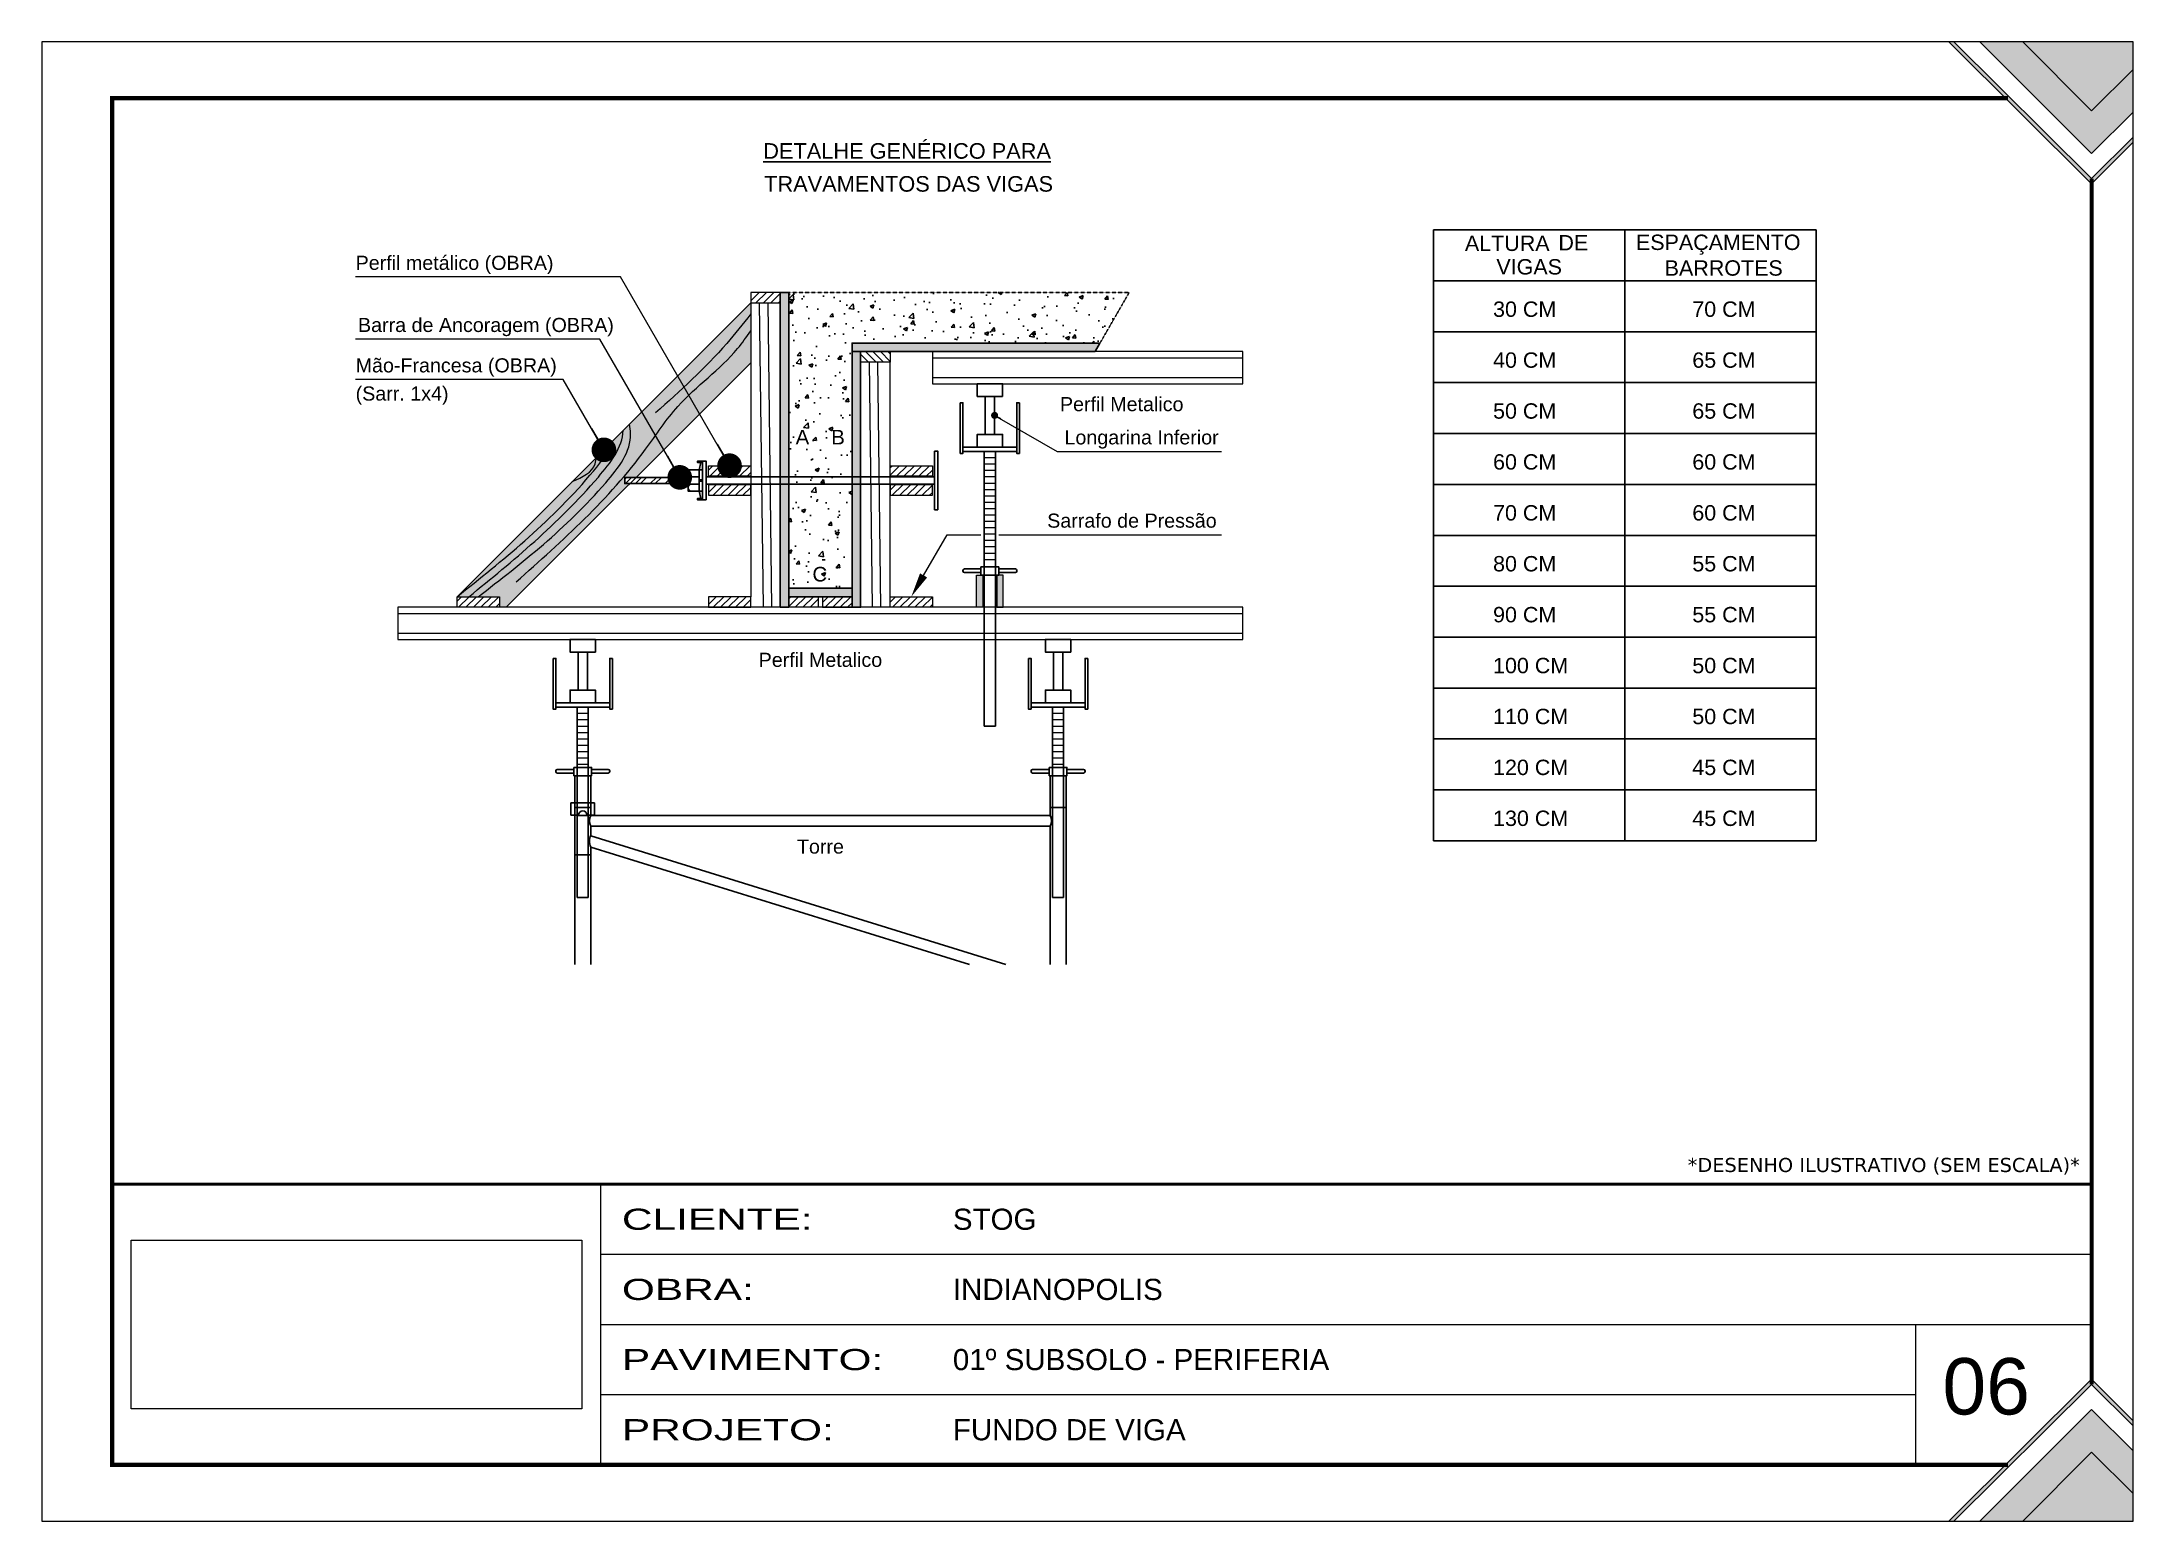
# Model space of a CAD drawing. Extents: x -1206 to 6684, y -2991 to 10691.
# Drawn here: x 1656 to 3141, y -691 to 359 of the extents above; entities that cross this region are included whole.
import ezdxf
from ezdxf.enums import TextEntityAlignment as Align

# ---------------------------------------------------------------- set-up
doc = ezdxf.new("R2010")
doc.units = 0
for name, pattern in [('CONTINUO', [0]), ('DASHED', [0.75, 0.5, -0.25]), ('HIDDEN', [0.375, 0.25, -0.125])]:
    doc.linetypes.add(name, pattern=pattern)
doc.layers.get('0').update_dxf_attribs({"color": 50})
for name, color, linetype in [('BARRA DE ANCORAGEM', 251, 'Continuous'), ('GARFOS', 7, 'Continuous'), ('TEXTO', 3, 'Continuous')]:
    doc.layers.add(name, color=color, linetype=linetype)
for name, color, linetype, lineweight in [('CARIMBO', 255, 'Continuous', 9), ('CONCRETO', 251, 'Continuous', 25), ('Demarcação 1', 251, 'Continuous', 9), ('Escoras', 2, 'Continuous', 25), ('Folhas', 255, 'Continuous', 9), ('Forcador', 251, 'Continuous', 25), ('Hachura', 251, 'Continuous', 9), ('Madeira', 126, 'Continuous', 18), ('Perfil Metálico', 224, 'Continuous', 18)]:
    doc.layers.add(name, color=color, linetype=linetype, lineweight=lineweight)
doc.layers.add('Demarcação 2', color=7, linetype='Continuous', lineweight=9, true_color=0xe0e0e0)
doc.styles.add('ARIAL', font='arial.ttf')
doc.styles.get("Standard").update_dxf_attribs({"font": 'arial.ttf'})
doc.styles.add('stylellllll', font='verdana.ttf', dxfattribs={"height": 2})
doc.styles.add('Tecnologia', font='')
doc.styles.get('Tecnologia').set_extended_font_data('Forgotten Futurist')
doc.dimstyles.new('3x', dxfattribs={"dimtxt": 10, "dimasz": 5, "dimexe": 7, "dimexo": 5, "dimgap": 4, "dimtad": 1, "dimdec": 4, "dimlfac": 0.333333, "dimdsep": 46, "dimtxsty": 'Standard', "dimblk": 'DOT', "dimcen": 0.09, "dimclrd": 1, "dimclre": 1, "dimclrt": 2, "dimadec": 0, "dimazin": 2, "dimtfac": 1, "dimtdec": 4, "dimtmove": 0, "dimatfit": 3, "dimldrblk": 'DOT', "dimfxl": 1, "dimtolj": 1, "dimtzin": 0, "dimlwd": 9, "dimlwe": 9, "dimarcsym": 0})
picture_1 = doc.add_image_def('image1.jpg', size_in_pixel=(1600, 599))
pattern_1 = [(45, (-3121.1846, 5898.066), (-2.6516504, 2.6516504), [])]

msp = doc.modelspace()

# ---------------------------------------------------------------- texts
at = {"color": 0, "linetype": 'Continuous', "ltscale": 5, "style": 'ARIAL'}
for s, p in [('%%UDETALHE GENÉRICO PARA', (2270.884, 275.551)), ('TRAVAMENTOS DAS VIGAS', (2271.955, 252.159))]:
    msp.add_text(s, height=11.0592, dxfattribs=at).set_placement(p, align=Align.CENTER)
at = {"layer": 'CARIMBO', "style": 'ARIAL'}
for s, p in [('Perfil metálico (OBRA)', (1879.301, 196.664)), ('Barra de Ancoragem (OBRA)', (1880.979, 152.547)), ('Mão-Francesa (OBRA)', (1879.301, 123.88)), ('Longarina Inferior', (2382.628, 72.772)), ('Sarrafo de Pressão', (2370.35, 13.66))]:
    msp.add_text(s, height=10, dxfattribs=at).set_placement(p)
msp.add_text('(Sarr. 1x4)', height=10, dxfattribs=at).set_placement((1879.301, 113.88), align=Align.TOP_LEFT)
for s, p in [('Perfil Metalico', (2423.277, 101.356)), ('Perfil Metalico', (2209.337, -80.144)), ('Torre', (2209.337, -212.669))]:
    msp.add_text(s, height=10, dxfattribs=at).set_placement(p, align=Align.MIDDLE_CENTER)
at = {"layer": 'CARIMBO', "color": 0, "linetype": 'Continuous', "style": 'ARIAL'}
for s, p in [('A', (2196.547, 77.902)), ('B', (2221.837, 77.902)), ('C', (2208.877, -19.348))]:
    msp.add_text(s, height=10.368, dxfattribs=at).set_placement(p, align=Align.MIDDLE_CENTER)
at = {"layer": 'CARIMBO', "style": 'stylellllll'}
msp.add_text('*DESENHO ILUSTRATIVO (SEM ESCALA)*', height=10, dxfattribs=at).set_placement((3103.572, -443.677), align=Align.RIGHT)
at = {"layer": 'Folhas', "style": 'ARIAL'}
msp.add_text('06', height=40, dxfattribs=at).set_placement((3037.102, -595.755), align=Align.MIDDLE)
at = {"layer": 'GARFOS', "color": 2, "ltscale": 1.5}
for s, height, p in [('ALTURA   ', 10.9102, (2666.956, 210.071)), ('DE', 10.9102, (2733.347, 210.456)), ('ESPAÇAMENTO', 10.91016, (2788.404, 210.766)), ('VIGAS', 10.9102, (2689.313, 193.376)), ('BARROTES', 10.9102, (2808.812, 192.533)), ('30 CM', 10.9102, (2686.954, 163.303)), ('70 CM', 10.9102, (2828.428, 163.303)), ('40 CM', 10.9102, (2686.954, 127.167)), ('65 CM', 10.9102, (2828.428, 127.167)), ('50 CM', 10.9102, (2686.954, 91.03)), ('65 CM', 10.9102, (2828.428, 91.03)), ('60 CM', 10.9102, (2686.954, 54.894)), ('60 CM', 10.9102, (2828.428, 54.894)), ('70 CM', 10.9102, (2686.954, 18.758)), ('60 CM', 10.9102, (2828.428, 18.758)), ('80 CM', 10.9102, (2686.954, -17.378)), ('55 CM', 10.9102, (2828.428, -17.378)), ('90 CM', 10.9102, (2686.954, -53.514)), ('55 CM', 10.9102, (2828.428, -53.514)), ('100 CM', 10.9102, (2686.954, -89.65)), ('50 CM', 10.9102, (2828.428, -89.65)), ('110 CM', 10.9102, (2686.954, -125.786)), ('50 CM', 10.9102, (2828.428, -125.786)), ('120 CM', 10.9102, (2686.954, -161.922)), ('45 CM', 10.9102, (2828.428, -161.922)), ('130 CM', 10.9102, (2686.954, -198.058)), ('45 CM', 10.9102, (2828.428, -198.058))]:
    msp.add_text(s, height=height, dxfattribs=at).set_placement(p)

# ---------------------------------------------------------------- blocks, each defined once
blk = doc.blocks.new('9999999999')
at = {"transparency": 33554687}
h = blk.add_hatch(color=30, dxfattribs=at)
h.dxf.hatch_style = 1
h.paths.add_polyline_path([(1357.7, 1050), (1354, 1050), (1455.5, 949.3), (1485, 978.7), (1485, 982.3), (1455.5, 953)])
at = {"true_color": 0x000000, "transparency": 33554687}
h = blk.add_hatch(color=18, dxfattribs=at)
h.dxf.hatch_style = 1
h.paths.add_polyline_path([(1406.6, 1050), (1376.2, 1050), (1455.5, 970.8), (1485, 1000.1), (1485, 1030.4), (1455.5, 1001.1)])
at = {"true_color": 0xff7f00, "transparency": 33554687}
h = blk.add_hatch(color=30, dxfattribs=at)
h.dxf.hatch_style = 1
h.paths.add_polyline_path([(1485, 1030.4), (1485, 1050), (1406.6, 1050), (1455.5, 1001.1)])
at = {"transparency": 33554687}
h = blk.add_hatch(color=30, dxfattribs=at)
h.dxf.hatch_style = 1
h.paths.add_polyline_path([(1357.7, 0), (1354, 0), (1455.5, 100.7), (1485, 71.3), (1485, 67.7), (1455.5, 97)])
at = {"true_color": 0x000000, "transparency": 33554687}
h = blk.add_hatch(color=18, dxfattribs=at)
h.dxf.hatch_style = 1
h.paths.add_polyline_path([(1406.6, 0), (1376.2, 0), (1455.5, 79.2), (1485, 49.9), (1485, 19.6), (1455.5, 48.9)])
at = {"true_color": 0xff7f00, "transparency": 33554687}
h = blk.add_hatch(color=30, dxfattribs=at)
h.dxf.hatch_style = 1
h.paths.add_polyline_path([(1485, 19.6), (1485, 0), (1406.6, 0), (1455.5, 48.9)])
at = {"color": 30, "linetype": 'CONTINUO'}
for p, q in [((396.9, 40), (396.9, 239.2)), ((396.9, 189.4), (1455.5, 189.4)), ((396.9, 139.6), (1455.5, 139.6)), ((1330.4, 139.6), (1330.4, 40)), ((396.9, 89.8), (1330.4, 89.8))]:
    blk.add_line(p, q, dxfattribs=at)
at = {"color": 30, "transparency": 33554687}
for points in [[(1485, 978.7), (1455.5, 949.3), (1354, 1050)], [(1485, 982.3), (1455.5, 953), (1357.7, 1050)], [(1376.2, 1050), (1455.5, 970.8), (1485, 1000.1)], [(1406.6, 1050), (1455.5, 1001.1), (1485, 1030.4)], [(1485, 71.3), (1455.5, 100.7), (1354, 0)], [(1485, 67.7), (1455.5, 97), (1357.7, 0)], [(1376.2, 0), (1455.5, 79.2), (1485, 49.9)], [(1406.6, 0), (1455.5, 48.9), (1485, 19.6)]]:
    blk.add_lwpolyline(points, dxfattribs=at)
at = {"color": 30, "linetype": 'CONTINUO', "const_width": 2}
blk.add_lwpolyline([(1455.5, 97), (1455.5, 239.2), (50, 239.2), (50, 40), (1396.2, 40)], dxfattribs=at)
at = {"layer": 'Folhas'}
blk.add_lwpolyline([(0, 0), (1485, 0), (1485, 1050), (0, 1050)], close=True, dxfattribs=at)
at = {"layer": 'Folhas', "color": 30, "const_width": 3}
for points in [[(1396.2, 1010), (50, 1010), (50, 40), (1396.2, 40)], [(1455.5, 97), (1455.5, 953)]]:
    blk.add_lwpolyline(points, dxfattribs=at)
at = {"layer": 'TEXTO', "color": 7, "style": 'Tecnologia', "width": 1.5}
for s, p in [('CLIENTE:', (411.9, 214.3)), ('OBRA:', (411.9, 164.5)), ('PAVIMENTO:', (411.9, 114.7)), ('PROJETO:', (411.9, 64.9))]:
    blk.add_text(s, height=15, dxfattribs=at).set_placement(p, align=Align.MIDDLE_LEFT)
at = {"layer": 'TEXTO', "color": 7, "linetype": 'Continuous', "ltscale": 5, "style": 'ARIAL'}
for s, p in [('STOG', (646.9, 214.3)), ('INDIANOPOLIS', (646.9, 164.5)), ('01º SUBSOLO - PERIFERIA', (646.9, 114.7)), ('FUNDO DE VIGA', (646.9, 64.9))]:
    blk.add_text(s, height=15, dxfattribs=at).set_placement(p, align=Align.MIDDLE_LEFT)
image = blk.add_image(picture_1, insert=(63.5, 79.7), size_in_units=(320, 119.8))
image.dxf.flags = 7
blk = doc.blocks.new('HT20CT')
at = {"layer": 'Forcador'}
for points in [[(-4, 16), (-4, 20), (4, 20), (4, 16)], [(-1.5, 4), (-1.5, 16), (1.5, 16), (1.5, 4)], [(-4, 0), (-4, 4), (4, 4), (4, 0)]]:
    blk.add_lwpolyline(points, close=True, dxfattribs=at)
blk = doc.blocks.new('_Dot')
at = {"color": 0, "linetype": 'ByBlock', "lineweight": -2}
blk.add_line((-0.5, 0), (-1, 0), dxfattribs=at)
at = {"color": 0, "linetype": 'ByBlock', "const_width": 0.5}
blk.add_lwpolyline([(-0.25, 0, 1), (0.25, 0, 1)], format="xyb", close=True, dxfattribs=at)

# ---------------------------------------------------------------- hatches: boundary and pattern name
at = {"layer": 'CONCRETO', "linetype": 'DASHED', "ltscale": 0.3}
h = msp.add_hatch(dxfattribs=at)
h.set_pattern_fill('AR-CONC', color=256, scale=4, style=0)
h.set_pattern_definition([(50, (-46480.18, -7772.275), (28.690407, -2.510085), [3, -33]), (355, (-46480.18, -7772.275), (-5.550053, 30.087685), [2.4, -26.4]), (100.4514, (-46477.788, -7772.484), (23.140375, 27.577582), [2.549608, -28.045684]), (46.1842, (-46480.18, -7764.275), (42.689642, -6.62076), [4.5, -49.5]), (96.6356, (-46476.62, -7764.827), (37.386508, 38.964715), [3.82441, -42.06852]), (351.1842, (-46480.18, -7764.275), (37.386478, 38.964744), [3.6, -39.6]), (21, (-46476.18, -7766.275), (23.876282, -16.104756), [3, -33]), (326, (-46476.18, -7766.275), (9.732613, 29.006002), [2.4, -26.4]), (71.4514, (-46474.19, -7767.617), (33.608905, 12.90122), [2.549608, -28.045684]), (37.5, (-46480.179, -7772.275), (0.4863942, 13.3157542), [0, -26.08, 0, -26.8, 0, -26.5]), (7.5, (-46480.179, -7772.275), (10.5227815, 15.7764685), [0, -15.28, 0, -25.48, 0, -10.1]), (327.5, (-46489.099, -7772.275), (21.3528974, -0.9021949), [0, -10, 0, -31.2, 0, -41.4]), (317.5, (-46493.099, -7772.275), (23.327447, 4.004199), [0, -13, 0, -20.72, 0, -29.4])])
h.paths.add_polyline_path([(2186.837, 180.652), (2186.837, -29.348), (2231.837, -29.348), (2231.837, 144.652), (2407.831, 144.652), (2428.616, 180.652)])
h.paths.add_polyline_path([(2214.415, 70.126), (2229.259, 70.126), (2229.259, 85.678), (2214.415, 85.678)], flags=24)
h.paths.add_polyline_path([(2189.103, 70.126), (2203.991, 70.126), (2203.991, 85.678), (2189.103, 85.678)], flags=24)
h.paths.add_polyline_path([(2200.967, -27.39), (2216.787, -27.39), (2216.787, -11.307), (2200.967, -11.307)], flags=24)
at = {"layer": 'Demarcação 1'}
for points in [[(2186.837, 180.652), (2180.837, 180.652), (2180.837, -42.848), (2186.837, -42.848)], [(2407.831, 144.652), (2231.837, 144.652), (2231.837, 138.652), (2404.367, 138.652)], [(2237.837, 138.652), (2231.837, 138.652), (2231.837, -42.848), (2237.837, -42.848)], [(2231.837, -29.348), (2186.837, -29.348), (2186.837, -35.348), (2231.837, -35.348)]]:
    msp.add_hatch(color=256, dxfattribs=at).paths.add_polyline_path(points)
at = {"layer": 'Demarcação 2'}
msp.add_hatch(color=256, dxfattribs=at).paths.add_polyline_path([(2159.837, 130.725), (2159.837, 173.152), (1951.354, -35.332), (1981.422, -35.332), (1981.422, -42.848), (1986.263, -42.848), (2074.054, 44.942), (2070.381, 44.942), (2070.381, 49.361), (2078.473, 49.361)])
at = {"layer": 'Hachura'}
h = msp.add_hatch(dxfattribs=at)
h.set_pattern_fill('ANSI31', color=256, scale=30, style=0)
h.set_pattern_definition(pattern_1)
h.paths.add_polyline_path([(2159.837, 180.652), (2180.837, 180.652), (2180.837, 173.152), (2159.837, 173.152)])
h = msp.add_hatch(dxfattribs=at)
h.set_pattern_fill('ANSI31', color=256, scale=30, style=0)
h.set_pattern_definition([(135, (9720.7264, 4453.7612), (2.6516504, 2.6516504), [])])
h.paths.add_polyline_path([(2237.837, 138.652), (2258.837, 138.652), (2258.837, 131.152), (2237.837, 131.152)])
h = msp.add_hatch(dxfattribs=at)
h.set_pattern_fill('ANSI32', color=256, scale=20, angle=90, style=0)
h.set_pattern_definition([(45, (10726.908, -8927.178), (5.303301, -5.303301), []), (45, (10726.908, -8923.6424), (5.303301, -5.303301), [])])
h.paths.add_polyline_path([(2070.381, 44.942), (2070.381, 49.361), (2115.381, 49.361), (2115.381, 44.942)])
h = msp.add_hatch(dxfattribs=at)
h.set_pattern_fill('ANSI31', color=256, scale=30, style=0)
h.set_pattern_definition(pattern_1)
h.paths.add_polyline_path([(2159.837, 50.158), (2159.837, 57.675), (2129.769, 57.675), (2129.769, 50.158)])
h = msp.add_hatch(dxfattribs=at)
h.set_pattern_fill('ANSI31', color=256, scale=30, style=0)
h.set_pattern_definition(pattern_1)
h.paths.add_polyline_path([(2288.905, 50.158), (2288.905, 57.675), (2258.837, 57.675), (2258.837, 50.158)])
h = msp.add_hatch(dxfattribs=at)
h.set_pattern_fill('ANSI31', color=256, scale=30, style=0)
h.set_pattern_definition(pattern_1)
h.paths.add_polyline_path([(2129.769, 36.628), (2159.837, 36.628), (2159.837, 44.145), (2129.769, 44.145)])
h = msp.add_hatch(dxfattribs=at)
h.set_pattern_fill('ANSI31', color=256, scale=30, style=0)
h.set_pattern_definition(pattern_1)
h.paths.add_polyline_path([(2258.837, 36.628), (2288.905, 36.628), (2288.905, 44.145), (2258.837, 44.145)])
h = msp.add_hatch(dxfattribs=at)
h.set_pattern_fill('ANSI31', color=256, scale=30, style=0)
h.set_pattern_definition([(45, (-3299.6, 5805.0594), (-2.6516504, 2.6516504), [])])
h.paths.add_polyline_path([(1981.422, -42.848), (1981.422, -35.332), (1951.354, -35.332), (1951.354, -42.848)])
h = msp.add_hatch(dxfattribs=at)
h.set_pattern_fill('ANSI31', color=256, scale=30, style=0)
h.set_pattern_definition(pattern_1)
h.paths.add_polyline_path([(2129.837, -42.848), (2159.837, -42.848), (2159.837, -35.348), (2129.837, -35.348)])
h = msp.add_hatch(dxfattribs=at)
h.set_pattern_fill('ANSI31', color=256, scale=30, style=0)
h.set_pattern_definition(pattern_1)
h.paths.add_polyline_path([(2186.837, -35.348), (2207.837, -35.348), (2207.837, -42.848), (2186.837, -42.848)])
h = msp.add_hatch(dxfattribs=at)
h.set_pattern_fill('ANSI31', color=256, scale=30, style=0)
h.set_pattern_definition(pattern_1)
h.paths.add_polyline_path([(2231.837, -42.848), (2231.837, -35.348), (2210.837, -35.348), (2210.837, -42.848)])
h = msp.add_hatch(dxfattribs=at)
h.set_pattern_fill('ANSI31', color=256, scale=30, style=0)
h.set_pattern_definition(pattern_1)
h.paths.add_polyline_path([(2288.837, -35.348), (2258.837, -35.348), (2258.837, -42.848), (2288.837, -42.848)])
at = {"layer": 'Perfil Metálico'}
for points in [[(2320.197, -42.848), (2324.697, -42.848), (2324.697, -20.048), (2320.197, -20.048)], [(2334.572, -42.848), (2339.072, -42.848), (2339.072, -20.048), (2334.572, -20.048)]]:
    msp.add_hatch(color=256, dxfattribs=at).paths.add_polyline_path(points)

# ---------------------------------------------------------------- linework, layer by layer
for points in [[(2186.837, 180.652), (2180.837, 180.652), (2180.837, -42.848), (2186.837, -42.848)], [(2407.831, 144.652), (2231.837, 144.652), (2231.837, 138.652), (2404.367, 138.652)], [(2237.837, 138.652), (2231.837, 138.652), (2231.837, -42.848), (2237.837, -42.848)], [(2231.837, -29.348), (2186.837, -29.348), (2186.837, -35.348), (2231.837, -35.348)]]:
    msp.add_lwpolyline(points, close=True)
at = {"layer": 'BARRA DE ANCORAGEM'}
for p, q in [((2123.265, 54.663), (2124.429, 59.965)), ((2125.594, 60.849), (2125.594, 33.454)), ((2258.829, 49.815), (2159.837, 49.815)), ((2123.265, 39.64), (2124.429, 34.338)), ((2258.829, 44.488), (2159.837, 44.488))]:
    msp.add_line(p, q, dxfattribs=at)
at = {"layer": 'BARRA DE ANCORAGEM', "linetype": 'HIDDEN'}
for p, q in [((2159.837, 49.815), (2128.269, 49.815)), ((2258.829, 49.815), (2290.405, 49.815)), ((2159.837, 44.488), (2128.269, 44.488)), ((2258.829, 44.488), (2290.405, 44.488))]:
    msp.add_line(p, q, dxfattribs=at)
at = {"layer": 'BARRA DE ANCORAGEM', "flags": 128}
for points in [[(2125.594, 60.849), (2122.035, 60.849), (2122.035, 59.965), (2125.594, 59.965)], [(2128.269, 33.454), (2128.269, 60.849), (2125.594, 60.849), (2125.594, 33.454)], [(2292.804, 26.349), (2292.804, 67.954), (2290.405, 67.954), (2290.405, 26.349)], [(2115.381, 49.361), (2070.381, 49.361), (2070.381, 44.942), (2115.381, 44.942)], [(2125.594, 54.663), (2123.265, 54.663), (2123.265, 39.64), (2125.594, 39.64)], [(2125.594, 34.338), (2122.035, 34.338), (2122.035, 33.454), (2125.594, 33.454)]]:
    msp.add_lwpolyline(points, close=True, dxfattribs=at)
for points in [[(2123.265, 49.803), (2117.148, 49.803, -0.72979603), (2117.148, 54.663, -0.72979603)], [(2123.265, 44.5), (2117.148, 44.5, -0.66666667), (2117.148, 49.803, -0.66666667)]]:
    msp.add_lwpolyline(points, format="xyb", dxfattribs=at)
for points in [[(2123.265, 39.64), (2115.381, 39.64), (2115.381, 54.663), (2123.265, 54.663)], [(2123.265, 46.71), (2125.594, 46.71), (2125.594, 47.593), (2123.265, 47.593), (2123.265, 46.71), (2123.265, 47.593)]]:
    msp.add_lwpolyline(points, dxfattribs=at)
at = {"layer": 'BARRA DE ANCORAGEM'}
msp.add_arc((2117.926, 42.07), 2.552, 107.756361, 252.243639, dxfattribs=at)
at = {"layer": 'CONCRETO', "linetype": 'DASHED', "ltscale": 0.3}
for q in [(2186.837, 180.652), (2407.831, 144.652)]:
    msp.add_line((2428.616, 180.652), q, dxfattribs=at)
at = {"layer": 'Escoras'}
for p, q in [((2335.26, -20.048), (2324.01, -20.048)), ((2034.962, -162.398), (2034.962, -296.493)), ((2046.212, -162.398), (2034.962, -162.398)), ((2046.212, -184.898), (2046.212, -162.398)), ((2383.712, -162.398), (2372.462, -162.398)), ((2372.462, -162.398), (2372.462, -184.898)), ((2383.712, -162.398), (2383.712, -296.493)), ((2032.149, -181.523), (2049.024, -181.523)), ((2032.149, -190.298), (2032.149, -181.523)), ((2032.149, -190.298), (2037.662, -190.298)), ((2034.962, -184.898), (2046.212, -184.898)), ((2044.524, -181.546), (2036.649, -181.546)), ((2044.524, -190.579), (2036.649, -190.579)), ((2043.512, -190.298), (2049.024, -190.298)), ((2046.212, -190.523), (2046.212, -184.898)), ((2372.462, -190.523), (2046.212, -190.523)), ((2049.024, -181.523), (2049.024, -190.298)), ((2372.462, -184.898), (2383.712, -184.898)), ((2372.462, -190.523), (2372.462, -184.898)), ((2372.462, -198.173), (2046.212, -198.173)), ((2046.212, -204.529), (2046.212, -198.173)), ((2340.978, -296.493), (2046.212, -205.014)), ((2372.462, -296.493), (2372.462, -198.173)), ((2034.962, -218.648), (2046.212, -218.648)), ((2315.168, -296.493), (2046.212, -213.023)), ((2046.212, -218.648), (2046.212, -213.023)), ((2046.212, -218.648), (2046.212, -296.493))]:
    msp.add_line(p, q, dxfattribs=at)
for centre, radius, start, end in [((2040.587, -190.298), 2.925, 0, 180), ((2053.782, -194.348), 8.481, 153.192068, 206.807932), ((2364.892, -194.348), 8.481, 333.192068, 26.807932), ((2055.624, -208.776), 10.326, 155.710564, 204.289436)]:
    msp.add_arc(centre, radius, start, end, dxfattribs=at)
at = {"layer": 'Forcador', "linetype": 'Continuous'}
for p, q in [((2310.51, 70.852), (2348.76, 70.852)), ((2310.51, 67.702), (2348.76, 67.702)), ((2325.697, 67.702), (2325.697, -42.848)), ((2333.572, 67.702), (2333.572, -42.848)), ((2310.51, -16.673), (2310.51, -17.123)), ((2311.522, -15.661), (2323.335, -15.661)), ((2311.522, -18.136), (2323.335, -18.136)), ((2335.935, -15.661), (2347.747, -15.661)), ((2335.935, -18.136), (2347.747, -18.136)), ((2348.76, -16.673), (2348.76, -17.123)), ((2325.697, -65.648), (2325.697, -127.298)), ((2333.572, -65.648), (2333.572, -127.298)), ((2021.462, -110.648), (2059.712, -110.648)), ((2021.462, -113.798), (2059.712, -113.798)), ((2036.649, -113.798), (2036.649, -248.798)), ((2044.524, -113.798), (2044.524, -248.798)), ((2358.962, -110.648), (2397.212, -110.648)), ((2358.962, -113.798), (2397.212, -113.798)), ((2374.149, -113.798), (2374.149, -248.798)), ((2382.024, -113.798), (2382.024, -248.798)), ((2325.697, -127.298), (2333.572, -127.298)), ((2021.462, -159.023), (2021.462, -159.473)), ((2022.474, -158.011), (2034.287, -158.011)), ((2022.474, -160.486), (2034.287, -160.486)), ((2046.887, -158.011), (2058.699, -158.011)), ((2046.887, -160.486), (2058.699, -160.486)), ((2059.712, -159.023), (2059.712, -159.473)), ((2358.962, -159.023), (2358.962, -159.473)), ((2359.974, -158.011), (2371.787, -158.011)), ((2359.974, -160.486), (2371.787, -160.486)), ((2384.387, -158.011), (2396.199, -158.011)), ((2384.387, -160.486), (2396.199, -160.486)), ((2397.212, -159.023), (2397.212, -159.473)), ((2036.649, -248.798), (2044.524, -248.798)), ((2374.149, -248.798), (2382.024, -248.798))]:
    msp.add_line(p, q, dxfattribs=at)
at = {"layer": 'Forcador', "linetype": 'HIDDEN'}
for p, q in [((2325.697, -42.848), (2325.697, -65.648)), ((2333.572, -42.848), (2333.572, -65.648))]:
    msp.add_line(p, q, dxfattribs=at)
at = {"layer": 'Forcador', "linetype": 'Continuous'}
for points in [[(2308.597, 102.352), (2308.597, 66.352), (2310.51, 66.352), (2310.51, 102.352)], [(2350.672, 102.352), (2350.672, 66.352), (2348.76, 66.352), (2348.76, 102.352)], [(2323.335, -14.198), (2323.335, -20.048), (2335.935, -20.048), (2335.935, -14.198)], [(2019.549, -79.148), (2019.549, -115.148), (2021.462, -115.148), (2021.462, -79.148)], [(2061.624, -79.148), (2061.624, -115.148), (2059.712, -115.148), (2059.712, -79.148)], [(2357.049, -79.148), (2357.049, -115.148), (2358.962, -115.148), (2358.962, -79.148)], [(2399.124, -79.148), (2399.124, -115.148), (2397.212, -115.148), (2397.212, -79.148)], [(2034.287, -156.548), (2034.287, -162.398), (2046.887, -162.398), (2046.887, -156.548)], [(2371.787, -156.548), (2371.787, -162.398), (2384.387, -162.398), (2384.387, -156.548)]]:
    msp.add_lwpolyline(points, close=True, dxfattribs=at)
for centre, start, end in [((2311.522, -16.673), 90, 180), ((2311.522, -17.123), 180, 270), ((2347.747, -16.673), 0, 90), ((2347.747, -17.123), 270, 0), ((2022.474, -159.023), 90, 180), ((2022.474, -159.473), 180, 270), ((2058.699, -159.023), 0, 90), ((2058.699, -159.473), 270, 0), ((2359.974, -159.023), 90, 180), ((2359.974, -159.473), 180, 270), ((2396.199, -159.023), 0, 90), ((2396.199, -159.473), 270, 0)]:
    msp.add_arc(centre, 1.012, start, end, dxfattribs=at)
at = {"layer": 'GARFOS', "color": 2, "ltscale": 1.5}
for p, q in [((2644.758, -208.594), (2644.758, 225.038)), ((2644.758, 225.038), (2916.3, 225.038)), ((2780.529, 225.038), (2780.529, -208.594)), ((2916.3, 225.038), (2916.3, -208.594)), ((2644.758, 188.902), (2916.3, 188.902)), ((2644.758, 152.766), (2916.3, 152.766)), ((2644.758, 116.63), (2916.3, 116.63)), ((2644.758, 80.494), (2916.3, 80.494)), ((2644.758, 44.358), (2916.3, 44.358)), ((2644.758, 8.222), (2916.3, 8.222)), ((2644.758, -27.914), (2916.3, -27.914)), ((2644.758, -64.05), (2916.3, -64.05)), ((2644.758, -100.186), (2916.3, -100.186)), ((2644.758, -136.322), (2916.3, -136.322)), ((2644.758, -172.458), (2916.3, -172.458)), ((2644.758, -208.594), (2916.3, -208.594))]:
    msp.add_line(p, q, dxfattribs=at)
at = {"layer": 'Hachura'}
for p, q in [((2168.862, -42.848), (2166.16, 173.152)), ((2174.862, -42.848), (2172.16, 173.152)), ((2246.337, -42.848), (2244.16, 131.152)), ((2252.337, -42.848), (2250.16, 131.152)), ((2333.572, 63.185), (2325.697, 63.185)), ((2333.572, 58.669), (2325.697, 58.669)), ((2333.572, 54.152), (2325.697, 54.152)), ((2333.572, 49.636), (2325.697, 49.636)), ((2333.572, 45.119), (2325.697, 45.119)), ((2333.572, 40.603), (2325.697, 40.603)), ((2333.572, 36.086), (2325.697, 36.086)), ((2333.572, 31.57), (2325.697, 31.57)), ((2333.572, 27.053), (2325.697, 27.053)), ((2333.572, 22.537), (2325.697, 22.537)), ((2333.572, 18.02), (2325.697, 18.02)), ((2333.572, 13.504), (2325.697, 13.504)), ((2333.572, 8.987), (2325.697, 8.987)), ((2333.572, 4.471), (2325.697, 4.471)), ((2333.572, -0.046), (2325.697, -0.046)), ((2333.572, -4.562), (2325.697, -4.562)), ((2333.572, -9.079), (2325.697, -9.079)), ((2044.524, -118.315), (2036.649, -118.315)), ((2382.024, -118.315), (2374.149, -118.315)), ((2044.524, -122.831), (2036.649, -122.831)), ((2044.524, -127.348), (2036.649, -127.348)), ((2044.524, -131.864), (2036.649, -131.864)), ((2382.024, -122.831), (2374.149, -122.831)), ((2382.024, -127.348), (2374.149, -127.348)), ((2382.024, -131.864), (2374.149, -131.864)), ((2044.524, -136.381), (2036.649, -136.381)), ((2044.524, -140.897), (2036.649, -140.897)), ((2044.524, -145.414), (2036.649, -145.414)), ((2382.024, -136.381), (2374.149, -136.381)), ((2382.024, -140.897), (2374.149, -140.897)), ((2382.024, -145.414), (2374.149, -145.414)), ((2044.524, -149.93), (2036.649, -149.93)), ((2044.524, -154.447), (2036.649, -154.447)), ((2382.024, -149.93), (2374.149, -149.93)), ((2382.024, -154.447), (2374.149, -154.447))]:
    msp.add_line(p, q, dxfattribs=at)
at = {"layer": 'Hachura', "color": 1}
for p, q in [((2282.587, -20.193), (2299.245, 8.66)), ((2299.245, 8.66), (2323.197, 8.66)), ((2336.072, 8.66), (2494.182, 8.66))]:
    msp.add_line(p, q, dxfattribs=at)
at = {"layer": 'Hachura'}
for points in [[(2159.837, 165.355), (2142.789, 144.39), (2092.213, 95.132)], [(1993.318, -24.841), (2085.211, 69.287), (2108.163, 99.768), (2150.534, 140.814), (2159.837, 153.269)], [(1966.388, -35.332), (2056.884, 45.576), (2074.544, 80.405), (2073.799, 87.113)], [(2033.097, 46.412), (2049.437, 59.06), (2050.209, 63.524)]]:
    msp.add_spline(points, degree=3, dxfattribs=at)
for points, knots in [([(1951.354, -35.332), (1983.585, -9.598), (2022.807, 21.715), (2058.503, 66.292), (2061.522, 74.837)], [0, 0, 0, 0, 127.741989, 155.44424595, 155.44424595, 155.44424595, 155.44424595]), ([(1959.7, -35.332), (1991.053, -9.853), (2031.71, 23.184), (2068.791, 70.563), (2069.282, 82.597)], [0, 0, 0, 0, 125.18258116, 162.3251979, 162.3251979, 162.3251979, 162.3251979])]:
    msp.add_open_spline(points, degree=3, knots=knots, dxfattribs=at)
at = {"layer": 'Hachura', "color": 1}
msp.add_solid([(2285.113, -21.651), (2273.837, -35.348), (2280.061, -18.735)], dxfattribs=at)
at = {"layer": 'Madeira'}
for p, q in [((2159.837, 173.152), (1951.354, -35.332)), ((2159.837, 173.152), (2159.837, -35.348)), ((2159.837, 130.725), (1986.263, -42.848)), ((2258.837, -35.348), (2258.837, 131.152))]:
    msp.add_line(p, q, dxfattribs=at)
for points in [[(2159.837, 173.152), (2180.837, 173.152), (2180.837, 180.652), (2159.837, 180.652)], [(2258.837, 131.152), (2237.837, 131.152), (2237.837, 138.652), (2258.837, 138.652)], [(2129.769, 57.675), (2159.837, 57.675), (2159.837, 50.158), (2129.769, 50.158)], [(2258.837, 57.675), (2288.905, 57.675), (2288.905, 50.158), (2258.837, 50.158)], [(2129.769, 36.628), (2159.837, 36.628), (2159.837, 44.145), (2129.769, 44.145)], [(2258.837, 36.628), (2288.905, 36.628), (2288.905, 44.145), (2258.837, 44.145)], [(1951.354, -35.332), (1981.422, -35.332), (1981.422, -42.848), (1951.354, -42.848)], [(2129.837, -42.848), (2159.837, -42.848), (2159.837, -35.348), (2129.837, -35.348)], [(2207.837, -42.848), (2186.837, -42.848), (2186.837, -35.348), (2207.837, -35.348)], [(2210.837, -42.848), (2231.837, -42.848), (2231.837, -35.348), (2210.837, -35.348)], [(2288.837, -42.848), (2258.837, -42.848), (2258.837, -35.348), (2288.837, -35.348)]]:
    msp.add_lwpolyline(points, close=True, dxfattribs=at)
at = {"layer": 'Perfil Metálico'}
for p, q in [((2288.837, 134.152), (2509.337, 134.152)), ((2288.837, 120.352), (2509.337, 120.352)), ((1909.337, -47.348), (2509.337, -47.348)), ((1909.337, -61.148), (2509.337, -61.148))]:
    msp.add_line(p, q, dxfattribs=at)
for points in [[(2288.837, 115.852), (2509.337, 115.852), (2509.337, 138.652), (2288.837, 138.652)], [(2324.697, -42.848), (2320.197, -42.848), (2320.197, -20.048), (2324.697, -20.048)], [(2334.572, -42.848), (2339.072, -42.848), (2339.072, -20.048), (2334.572, -20.048)], [(1909.337, -65.648), (2509.337, -65.648), (2509.337, -42.848), (1909.337, -42.848)]]:
    msp.add_lwpolyline(points, close=True, dxfattribs=at)

# ---------------------------------------------------------------- block references
at = {"layer": 'Folhas'}
msp.add_blockref('9999999999', (1656.471, -691.496), dxfattribs=at)
at = {"layer": 'Forcador', "linetype": 'Continuous', "xscale": -2.25, "yscale": 2.25, "zscale": 2.25}
for p in [(2329.635, 70.852), (2378.087, -110.648)]:
    msp.add_blockref('HT20CT', p, dxfattribs=at)
at = {"layer": 'Forcador', "xscale": -2.25, "yscale": 2.25, "zscale": 2.25}
msp.add_blockref('HT20CT', (2040.587, -110.648), dxfattribs=at)

msp.set_redraw_order([(e.dxf.handle, doc.entitydb.next_handle()) for e in msp.query("TEXT MTEXT ATTDEF DIMENSION ARC_DIMENSION")])  # texts and dimensions are drawn at this point

# ---------------------------------------------------------------- leaders
msp.add_leader([(2333.01, 93.352), (2377.315, 67.772), (2494.182, 67.772)], dimstyle='3x', override={"dimgap": 4, "dimtad": 0})
at = {"layer": 'Hachura'}
for points, override in [([(2144.803, 57.675), (2067.445, 191.664), (1879.301, 191.664)], {"dimasz": 17.5, "dimtad": 0}), ([(2109.45, 49.361), (2052.763, 147.547), (1879.301, 147.547)], {"dimasz": 17.5, "dimtad": 0}), ([(2055.595, 68.91), (2026.745, 118.88), (1879.301, 118.88)], {"dimasz": 17.5, "dimgap": 4, "dimtad": 0})]:
    msp.add_leader(points, dimstyle='3x', override=override, dxfattribs=at)

doc.saveas('drawing.dxf')
